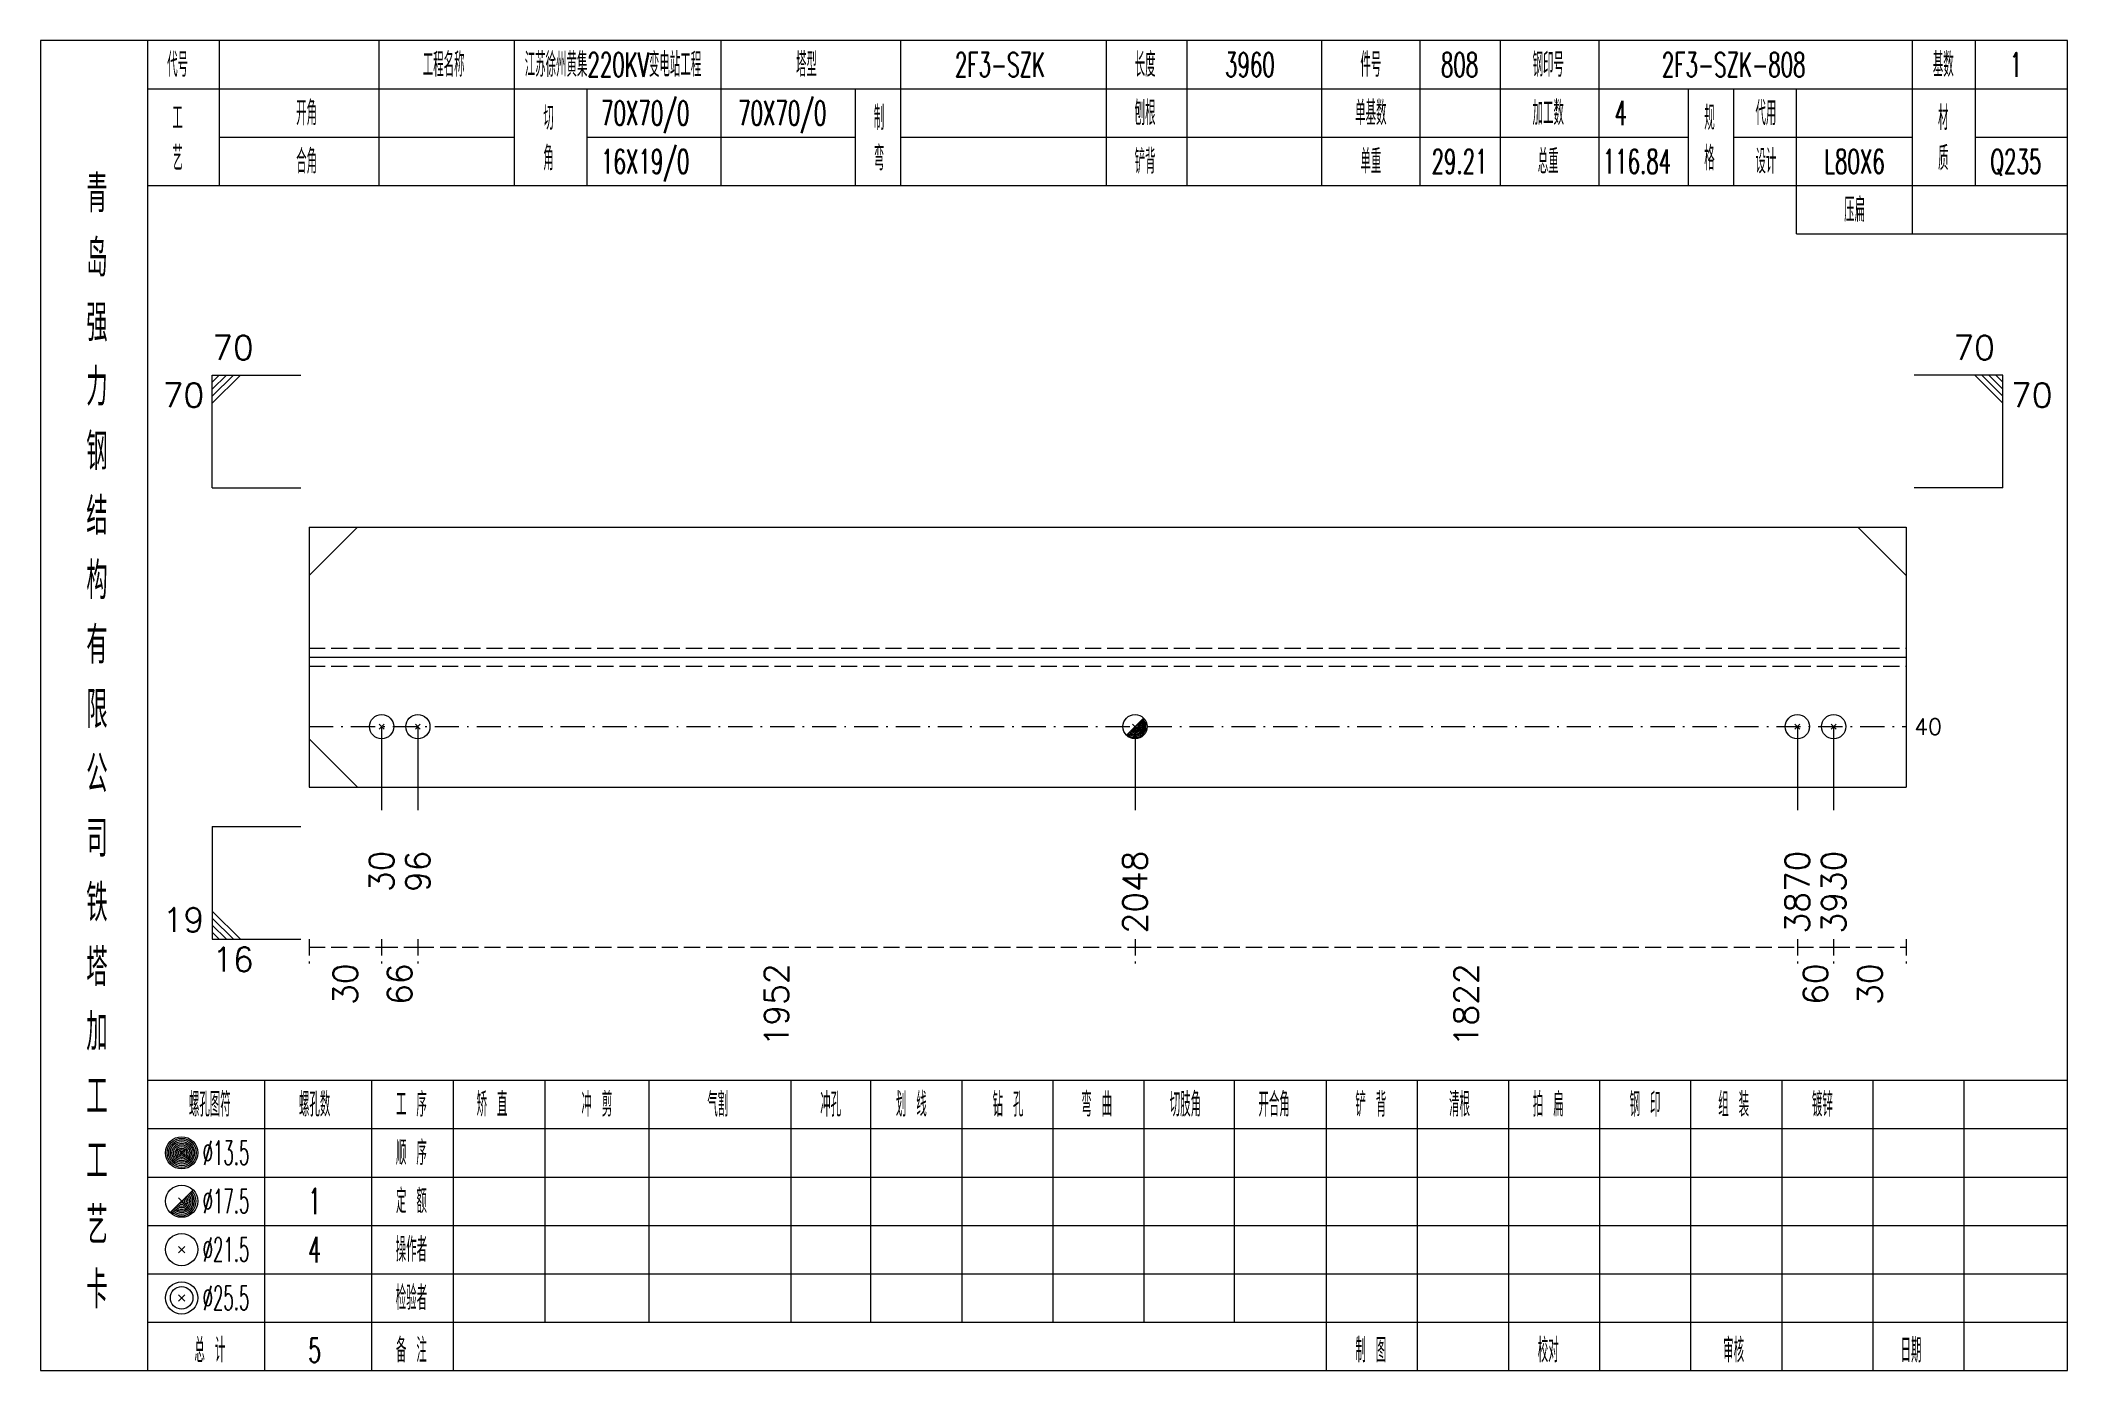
# Model space of a CAD drawing. Extents: x 0 to 4623, y -1159 to 4890.
# Drawn here: x 4359.6 to 4611, y 1575 to 1740 of the extents above; entities that cross this region are included whole.
import ezdxf
from ezdxf.enums import TextEntityAlignment as Align

# ---------------------------------------------------------------- set-up
doc = ezdxf.new("R2010")
doc.units = 0
doc.header["$MEASUREMENT"] = 0
doc.linetypes.add('一点画线', pattern=[5.2, 3, -1, 0.2, -1])
doc.linetypes.add('虚线', pattern=[2.75, 2, -0.75])
doc.layers.get('0').update_dxf_attribs({"linetype": 'CONTINUOUS', "lineweight": 25})
for name, color, linetype, lineweight in [('1', 7, 'CONTINUOUS', 25), ('4', 7, 'CONTINUOUS', 25), ('5', 7, 'CONTINUOUS', 25)]:
    doc.layers.add(name, color=color, linetype=linetype, lineweight=lineweight)
doc.styles.get("Standard").update_dxf_attribs({"font": 'simplex.shx', "width": 0.7, "height": 3, "bigfont": 'gbhzfs.shx'})

msp = doc.modelspace()

# ---------------------------------------------------------------- texts
at = {"color": 7, "linetype": 'Continuous', "lineweight": 13}
msp.add_text('70', height=3, dxfattribs=at).set_placement((4380.9, 1699.5), align=Align.BOTTOM_LEFT)
for s, p in [('70', (4602, 1699.5)), ('19', (4379.9, 1628.5))]:
    msp.add_text(s, height=3, dxfattribs=at).set_placement(p, align=Align.BOTTOM_RIGHT)
msp.add_text('70', height=3, dxfattribs=at).set_placement((4379.9, 1697.5), align=Align.TOP_RIGHT)
for s, p in [('70', (4604, 1697.5)), ('16', (4380.9, 1627.5))]:
    msp.add_text(s, height=3, dxfattribs=at).set_placement(p, align=Align.TOP_LEFT)
msp.add_text('40', height=2, dxfattribs=at).set_placement((4592, 1654.875), align=Align.MIDDLE_LEFT)
at = {"color": 8, "linetype": 'Continuous', "lineweight": 9}
for s, p in [('30', (4397.4, 1625.5)), ('66', (4404.15, 1625.5)), ('1952', (4450.876, 1625.5)), ('1822', (4536.426, 1625.5)), ('60', (4579.75, 1625.5)), ('30', (4586.5, 1625.5))]:
    msp.add_text(s, height=3, rotation=90, dxfattribs=at).set_placement(p, align=Align.MIDDLE_RIGHT)
at = {"layer": '1', "color": 7, "linetype": 'Continuous', "lineweight": 13}
for s, p in [('30', (4401.9, 1639.5)), ('96', (4406.4, 1639.5)), ('2048', (4495.352, 1639.5)), ('3870', (4577.5, 1639.5)), ('3930', (4582, 1639.5))]:
    msp.add_text(s, height=3, rotation=90, dxfattribs=at).set_placement(p, align=Align.MIDDLE_RIGHT)
at = {"layer": '4', "color": 1, "linetype": 'Continuous', "lineweight": 13}
for s, height, width, p in [('代号', 3, 0.6, (4376.6, 1737)), ('工程名称', 3, 0.6, (4409.6, 1737)), ('江苏徐州黄集220KV变电站工程', 3, 0.6, (4430.6, 1737)), ('塔型', 3, 0.6, (4454.6, 1737)), ('2F3-SZK', 3, 0.6, (4478.6, 1737)), ('长度', 3, 0.6, (4496.6, 1737)), ('3960', 3, 0.6, (4509.6, 1737)), ('件号', 3, 0.6, (4524.6, 1737)), ('808', 3, 0.6, (4535.6, 1737)), ('钢印号', 3, 0.6, (4546.6, 1737)), ('2F3-SZK-808', 3, 0.6, (4569.6, 1737)), ('基数', 3, 0.6, (4595.6, 1737)), ('1', 3, 0.6, (4604.6, 1737)), ('开角', 3, 0.6, (4392.6, 1731)), ('70X70/0', 3, 0.6, (4434.6, 1731)), ('70X70/0', 3, 0.6, (4451.6, 1731)), ('制', 3, 0.6, (4463.6, 1730.4)), ('刨根', 3, 0.6, (4496.6, 1731)), ('单基数', 3, 0.6, (4524.6, 1731)), ('加工数', 3, 0.6, (4546.6, 1731)), ('4', 3, 0.6, (4555.6, 1731)), ('规', 3, 0.6, (4566.6, 1730.4)), ('代用', 3, 0.6, (4573.6, 1731)), ('材', 3, 0.6, (4595.6, 1730.4)), ('工', 3, 0.6, (4376.6, 1730.4)), ('切', 3, 0.6, (4422.6, 1730.4)), ('艺', 3, 0.6, (4376.6, 1725.4)), ('角', 3, 0.6, (4422.6, 1725.4)), ('弯', 3, 0.6, (4463.6, 1725.4)), ('格', 3, 0.6, (4566.6, 1725.4)), ('质', 3, 0.6, (4595.6, 1725.4)), ('合角', 3, 0.6, (4392.6, 1725)), ('16X19/0', 3, 0.6, (4434.6, 1725)), ('铲背', 3, 0.6, (4496.6, 1725)), ('单重', 3, 0.6, (4524.6, 1725)), ('29.21', 3, 0.6, (4535.6, 1725)), ('总重', 3, 0.6, (4546.6, 1725)), ('116.84', 3, 0.6, (4557.6, 1725)), ('设计', 3, 0.6, (4573.6, 1725)), ('L80X6', 3, 0.6, (4584.6, 1725)), ('Q235', 3, 0.6, (4604.6, 1725)), ('青', 4.6, 0.8, (4366.6, 1721)), ('压扁', 3, 0.6, (4584.6, 1719)), ('岛', 4.6, 0.8, (4366.6, 1713)), ('强', 4.6, 0.8, (4366.6, 1705)), ('力', 4.6, 0.8, (4366.6, 1697)), ('钢', 4.6, 0.8, (4366.6, 1689)), ('结', 4.6, 0.8, (4366.6, 1681)), ('构', 4.6, 0.8, (4366.6, 1673)), ('有', 4.6, 0.8, (4366.6, 1665)), ('限', 4.6, 0.8, (4366.6, 1657)), ('公', 4.6, 0.8, (4366.6, 1649)), ('司', 4.6, 0.8, (4366.6, 1641)), ('铁', 4.6, 0.8, (4366.6, 1633)), ('塔', 4.6, 0.8, (4366.6, 1625)), ('加', 4.6, 0.8, (4366.6, 1617)), ('工', 4.6, 0.8, (4366.6, 1609)), ('螺孔图符', 3, 0.6, (4380.6, 1608)), ('螺孔数', 3, 0.6, (4393.6, 1608)), ('工 序', 3, 0.6, (4405.6, 1608)), ('矫 直', 3, 0.6, (4415.6, 1608)), ('冲 剪', 3, 0.6, (4428.6, 1608)), ('气割', 3, 0.6, (4443.6, 1608)), ('冲孔', 3, 0.6, (4457.6, 1608)), ('划 线', 3, 0.6, (4467.6, 1608)), ('钻 孔', 3, 0.6, (4479.6, 1608)), ('弯 曲', 3, 0.6, (4490.6, 1608)), ('切肢角', 3, 0.6, (4501.6, 1608)), ('开合角', 3, 0.6, (4512.6, 1608)), ('铲 背', 3, 0.6, (4524.6, 1608)), ('清根', 3, 0.6, (4535.6, 1608)), ('拍 扁', 3, 0.6, (4546.6, 1608)), ('钢 印', 3, 0.6, (4558.6, 1608)), ('组 装', 3, 0.6, (4569.6, 1608)), ('镀锌', 3, 0.6, (4580.6, 1608)), ('工', 4.6, 0.8, (4366.6, 1601)), ('%%C13.5', 3, 0.5, (4382.6, 1602)), ('顺 序', 3, 0.6, (4405.6, 1602)), ('%%C17.5', 3, 0.5, (4382.6, 1596)), ('1', 3.2, 0.6, (4393.6, 1596)), ('定 额', 3, 0.6, (4405.6, 1596)), ('艺', 4.6, 0.8, (4366.6, 1593)), ('%%C21.5', 3, 0.5, (4382.6, 1590)), ('4', 3.2, 0.6, (4393.6, 1590)), ('操作者', 3, 0.6, (4405.6, 1590)), ('卡', 4.6, 0.8, (4366.6, 1585)), ('%%C25.5', 3, 0.5, (4382.6, 1584)), ('检验者', 3, 0.6, (4405.6, 1584)), ('总 计', 3, 0.6, (4380.6, 1577.5)), ('5', 3, 0.6, (4393.6, 1577.5)), ('备 注', 3, 0.6, (4405.6, 1577.5)), ('制 图', 3, 0.6, (4524.6, 1577.5)), ('校对', 3, 0.6, (4546.6, 1577.5)), ('审核', 3, 0.6, (4569.6, 1577.5)), ('日期', 3, 0.6, (4591.6, 1577.5))]:
    msp.add_text(s, height=height, dxfattribs=dict(at, width=width)).set_placement(p, align=Align.MIDDLE_CENTER)

# ---------------------------------------------------------------- blocks, each defined once
blk = doc.blocks.new('孔21.5')
at = {"layer": '5', "color": 7, "linetype": 'Continuous', "lineweight": 13}
for p, q in [((-0.2, -0.2), (0.2, 0.2)), ((-0.2, 0.2), (0.2, -0.2))]:
    blk.add_line(p, q, dxfattribs=at)
blk.add_circle((0, 0), 1, dxfattribs=at)
blk = doc.blocks.new('孔17.5')
at = {"layer": '5', "color": 7, "linetype": 'Continuous', "lineweight": 13}
for p, q in [((-0.707, -0.707), (0.707, 0.707)), ((-0.2, 0.2), (0.2, -0.2))]:
    blk.add_line(p, q, dxfattribs=at)
blk.add_circle((0, 0), 1, dxfattribs=at)
for radius in [0.9, 0.8, 0.7, 0.6, 0.5, 0.4, 0.3, 0.2, 0.1]:
    blk.add_arc((0, 0), radius, 225, 45, dxfattribs=at)

# ---------------------------------------------------------------- linework, layer by layer
at = {"color": 7, "linetype": 'Continuous', "lineweight": 13}
for p, q in [((4380.9, 1698.5), (4391.9, 1698.5)), ((4380.9, 1684.5), (4380.9, 1698.5)), ((4381.775, 1698.5), (4380.9, 1697.625)), ((4382.65, 1698.5), (4380.9, 1696.75)), ((4383.525, 1698.5), (4380.9, 1695.875)), ((4384.4, 1698.5), (4380.9, 1695)), ((4603, 1698.5), (4592, 1698.5)), ((4599.5, 1698.5), (4603, 1695)), ((4600.375, 1698.5), (4603, 1695.875)), ((4601.25, 1698.5), (4603, 1696.75)), ((4602.125, 1698.5), (4603, 1697.625)), ((4603, 1684.5), (4603, 1698.5)), ((4380.9, 1684.5), (4391.9, 1684.5)), ((4603, 1684.5), (4592, 1684.5)), ((4392.9, 1673.625), (4398.9, 1679.625)), ((4591, 1673.625), (4585, 1679.625)), ((4401.9, 1654.875), (4401.9, 1644.5)), ((4406.4, 1654.875), (4406.4, 1644.5)), ((4495.352, 1654.875), (4495.352, 1644.5)), ((4577.5, 1654.875), (4577.5, 1644.5)), ((4582, 1654.875), (4582, 1644.5)), ((4392.9, 1653.375), (4398.9, 1647.375)), ((4380.9, 1642.5), (4391.9, 1642.5)), ((4380.9, 1642.5), (4380.9, 1628.5)), ((4384.4, 1628.5), (4380.9, 1632)), ((4383.525, 1628.5), (4380.9, 1631.125)), ((4382.65, 1628.5), (4380.9, 1630.25)), ((4381.775, 1628.5), (4380.9, 1629.375)), ((4380.9, 1628.5), (4391.9, 1628.5))]:
    msp.add_line(p, q, dxfattribs=at)
at = {"color": 7, "linetype": 'Continuous', "lineweight": 18}
for p, q in [((4392.9, 1679.625), (4392.9, 1647.375)), ((4392.9, 1679.625), (4591, 1679.625)), ((4591, 1679.625), (4591, 1647.375)), ((4392.9, 1663.5), (4591, 1663.5))]:
    msp.add_line(p, q, dxfattribs=at)
at = {"color": 1, "linetype": '虚线', "lineweight": 18}
for p, q in [((4392.9, 1664.625), (4591, 1664.625)), ((4392.9, 1662.375), (4591, 1662.375))]:
    msp.add_line(p, q, dxfattribs=at)
at = {"color": 3, "linetype": '一点画线', "lineweight": 13}
msp.add_line((4392.9, 1654.875), (4591, 1654.875), dxfattribs=at)
at = {"color": 8, "linetype": '虚线', "lineweight": 9}
for p, q in [((4392.9, 1628.5), (4392.9, 1625.5)), ((4392.9, 1627.5), (4401.9, 1627.5)), ((4401.9, 1628.5), (4401.9, 1625.5)), ((4401.9, 1628.5), (4401.9, 1625.5)), ((4401.9, 1627.5), (4406.4, 1627.5)), ((4406.4, 1628.5), (4406.4, 1625.5)), ((4406.4, 1628.5), (4406.4, 1625.5)), ((4406.4, 1627.5), (4495.352, 1627.5)), ((4495.352, 1628.5), (4495.352, 1625.5)), ((4495.352, 1628.5), (4495.352, 1625.5)), ((4495.352, 1627.5), (4577.5, 1627.5)), ((4577.5, 1628.5), (4577.5, 1625.5)), ((4577.5, 1628.5), (4577.5, 1625.5)), ((4577.5, 1627.5), (4582, 1627.5)), ((4582, 1628.5), (4582, 1625.5)), ((4582, 1628.5), (4582, 1625.5)), ((4582, 1627.5), (4591, 1627.5)), ((4591, 1628.5), (4591, 1625.5))]:
    msp.add_line(p, q, dxfattribs=at)
at = {"layer": '1', "color": 7, "linetype": 'Continuous', "lineweight": 18}
msp.add_line((4392.9, 1647.375), (4591, 1647.375), dxfattribs=at)
at = {"layer": '4', "color": 1, "linetype": 'Continuous', "lineweight": 18}
for p, q in [((4372.9, 1575), (4372.9, 1740)), ((4381.8, 1722), (4381.8, 1740)), ((4401.6, 1722), (4401.6, 1740)), ((4418.4, 1722), (4418.4, 1740)), ((4444, 1722), (4444, 1740)), ((4466.3, 1722), (4466.3, 1740)), ((4491.8, 1722), (4491.8, 1740)), ((4501.8, 1722), (4501.8, 1740)), ((4518.5, 1722), (4518.5, 1740)), ((4530.7, 1722), (4530.7, 1740)), ((4540.7, 1722), (4540.7, 1740)), ((4552.9, 1722), (4552.9, 1740)), ((4591.8, 1716), (4591.8, 1740)), ((4599.6, 1722), (4599.6, 1740)), ((4372.9, 1734), (4611, 1734)), ((4427.4, 1722), (4427.4, 1734)), ((4460.7, 1722), (4460.7, 1734)), ((4564, 1722), (4564, 1734)), ((4569.6, 1722), (4569.6, 1734)), ((4577.4, 1716), (4577.4, 1734)), ((4381.8, 1728), (4418.4, 1728)), ((4427.4, 1728), (4460.7, 1728)), ((4466.3, 1728), (4564, 1728)), ((4569.6, 1728), (4591.8, 1728)), ((4599.6, 1728), (4611, 1728)), ((4372.9, 1722), (4611, 1722)), ((4577.4, 1716), (4611, 1716)), ((4372.9, 1611), (4611, 1611)), ((4387.4, 1575), (4387.4, 1611)), ((4400.7, 1575), (4400.7, 1611)), ((4410.8, 1575), (4410.8, 1611)), ((4422.2, 1581), (4422.2, 1611)), ((4435.1, 1581), (4435.1, 1611)), ((4452.7, 1581), (4452.7, 1611)), ((4462.6, 1581), (4462.6, 1611)), ((4473.9, 1581), (4473.9, 1611)), ((4485.2, 1581), (4485.2, 1611)), ((4496.5, 1581), (4496.5, 1611)), ((4507.7, 1581), (4507.7, 1611)), ((4519.1, 1581), (4519.1, 1611)), ((4530.4, 1581), (4530.4, 1611)), ((4541.7, 1581), (4541.7, 1611)), ((4553, 1581), (4553, 1611)), ((4564.3, 1581), (4564.3, 1611)), ((4575.6, 1581), (4575.6, 1611)), ((4586.9, 1581), (4586.9, 1611)), ((4598.2, 1581), (4598.2, 1611)), ((4372.9, 1605), (4611, 1605)), ((4372.9, 1599), (4611, 1599)), ((4372.9, 1593), (4611, 1593)), ((4372.9, 1587), (4611, 1587)), ((4372.9, 1581), (4611, 1581)), ((4519.1, 1575), (4519.1, 1581)), ((4530.4, 1575), (4530.4, 1581)), ((4541.7, 1575), (4541.7, 1581)), ((4553, 1575), (4553, 1581)), ((4564.3, 1575), (4564.3, 1581)), ((4575.6, 1575), (4575.6, 1581)), ((4586.9, 1575), (4586.9, 1581)), ((4598.2, 1575), (4598.2, 1581))]:
    msp.add_line(p, q, dxfattribs=at)
at = {"layer": '4', "color": 7, "linetype": 'Continuous', "lineweight": 13}
for p, q in [((4376.9, 1601.8), (4377.3, 1602.2)), ((4377.3, 1601.8), (4376.9, 1602.2)), ((4375.686, 1594.586), (4378.514, 1597.414)), ((4376.7, 1596.4), (4377.5, 1595.6)), ((4376.7, 1589.6), (4377.5, 1590.4)), ((4376.7, 1590.4), (4377.5, 1589.6)), ((4376.7, 1583.6), (4377.5, 1584.4)), ((4376.7, 1584.4), (4377.5, 1583.6))]:
    msp.add_line(p, q, dxfattribs=at)
at = {"layer": '4', "color": 1, "linetype": 'Continuous', "lineweight": 18}
msp.add_lwpolyline([(4359.6, 1740), (4359.6, 1575), (4611, 1575), (4611, 1740)], close=True, dxfattribs=at)
at = {"layer": '4', "color": 7, "linetype": 'Continuous', "lineweight": 13}
for centre, radius in [((4377.1, 1602), 2), ((4377.1, 1602), 1.8), ((4377.1, 1602), 1.6), ((4377.1, 1602), 1.4), ((4377.1, 1602), 1.2), ((4377.1, 1602), 1), ((4377.1, 1602), 0.8), ((4377.1, 1602), 0.6), ((4377.1, 1602), 0.4), ((4377.1, 1602), 0.2), ((4377.1, 1596), 2), ((4377.1, 1590), 2), ((4377.1, 1584), 2), ((4377.1, 1584), 1.4)]:
    msp.add_circle(centre, radius, dxfattribs=at)
for radius in [1.8, 1.6, 1.4, 1.2, 1, 0.8, 0.6, 0.4, 0.2]:
    msp.add_arc((4377.1, 1596), radius, 225, 45, dxfattribs=at)

# ---------------------------------------------------------------- block references
at = {"layer": '1', "color": 7, "linetype": 'Continuous', "lineweight": 13, "xscale": 1.5, "yscale": 1.5, "zscale": 1.5}
for name, p in [('孔21.5', (4401.9, 1654.875)), ('孔21.5', (4406.4, 1654.875)), ('孔17.5', (4495.352, 1654.875)), ('孔21.5', (4577.5, 1654.875)), ('孔21.5', (4582, 1654.875))]:
    msp.add_blockref(name, p, dxfattribs=at)

msp.set_redraw_order([(e.dxf.handle, doc.entitydb.next_handle()) for e in msp.query("TEXT MTEXT ATTDEF DIMENSION ARC_DIMENSION")])  # texts and dimensions are drawn at this point

doc.saveas('drawing.dxf')
